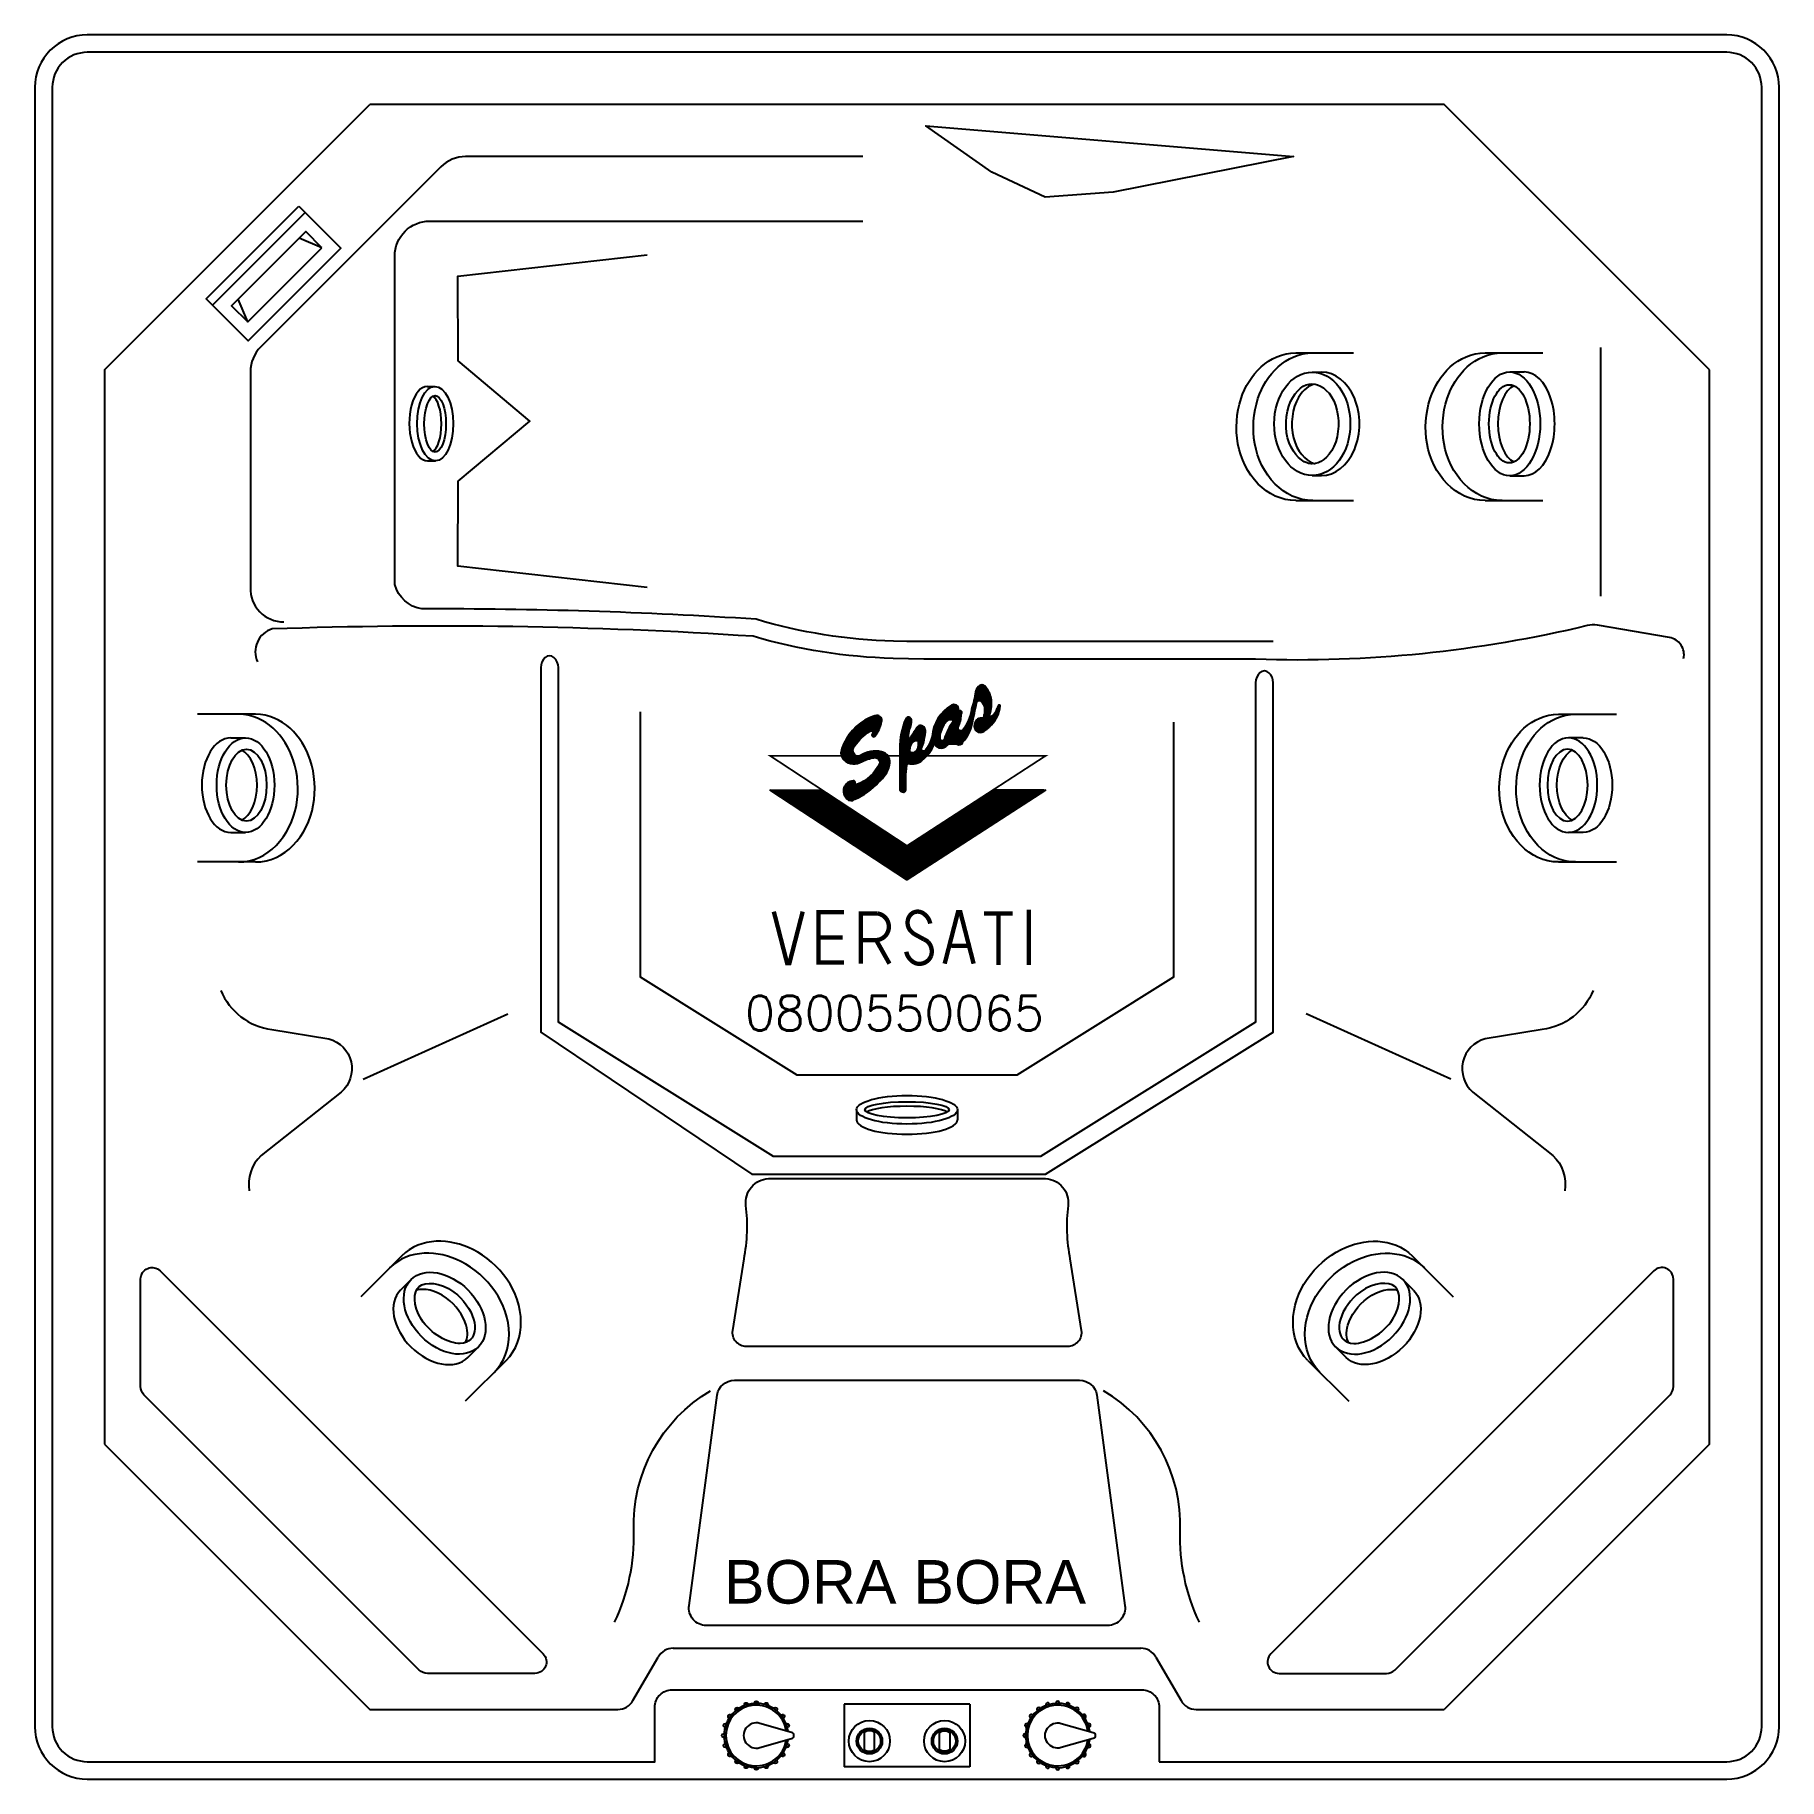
# Model space of a CAD drawing. Extents: x -1 to 1, y -1 to 1.
import ezdxf

# ---------------------------------------------------------------- set-up
doc = ezdxf.new("R2010")
doc.units = 0
doc.header["$MEASUREMENT"] = 0
doc.layers.add('LOGO', color=7, linetype='CONTINUOUS')
doc.layers.add('SPA-BORA-BORA', color=7, linetype='CONTINUOUS')
doc.styles.add('COTA', font='ROMANS.SHX', dxfattribs={"height": 0.08})

msp = doc.modelspace()

# ---------------------------------------------------------------- texts
at = {"layer": 'SPA-BORA-BORA', "attachment_point": 1, "style": 'COTA'}
for s, insert, char_height in [('0800550065', (-0.1858, -0.1017, 4.32), 0.04), ('\\fArial|b0|i0|c0|p34;BORA BORA', (-0.21, -0.7488, 5.4), 0.05)]:
    msp.add_mtext(s, dxfattribs=dict(at, insert=insert, char_height=char_height))

# ---------------------------------------------------------------- blocks, each defined once
blk = doc.blocks.new('LOGO-SPA')
at = {"layer": 'LOGO'}
for p, q in [((0.0815, 0.3407), (0.1004, 0.3407)), ((0.0817, 0.3417), (0.1001, 0.3417)), ((0.0818, 0.3427), (0.0998, 0.3427)), ((0.082, 0.3437), (0.0995, 0.3437)), ((0.0822, 0.3447), (0.0991, 0.3447)), ((0.0824, 0.3457), (0.0987, 0.3457)), ((0.0825, 0.3467), (0.0982, 0.3467)), ((0.0827, 0.3477), (0.0977, 0.3477)), ((0.0829, 0.3487), (0.0972, 0.3487)), ((0.0832, 0.3497), (0.0965, 0.3497)), ((0.0837, 0.3507), (0.0959, 0.3507)), ((0.0843, 0.3517), (0.0952, 0.3517)), ((0.0851, 0.3527), (0.0946, 0.3527)), ((0.0862, 0.3537), (0.0938, 0.3537)), ((0.0877, 0.3547), (0.0925, 0.3547)), ((0.0422, 0.3207), (0.0661, 0.3207)), ((0.0429, 0.3217), (0.0662, 0.3217)), ((0.0438, 0.3227), (0.0668, 0.3227)), ((0.0447, 0.3237), (0.0669, 0.3237)), ((0.0456, 0.3247), (0.0666, 0.3247)), ((0.0466, 0.3257), (0.0655, 0.3257)), ((0.0477, 0.3267), (0.0632, 0.3267)), ((0.0488, 0.3277), (0.0632, 0.3277)), ((0.05, 0.3287), (0.063, 0.3287)), ((0.0513, 0.3297), (0.0627, 0.3297)), ((0.0527, 0.3307), (0.0621, 0.3307)), ((0.0543, 0.3317), (0.0612, 0.3317)), ((0.0562, 0.3327), (0.0594, 0.3327)), ((0.0765, 0.3207), (0.0809, 0.3207)), ((0.0768, 0.3217), (0.0812, 0.3217)), ((0.0771, 0.3227), (0.0814, 0.3227)), ((0.0773, 0.3237), (0.0816, 0.3237)), ((0.0776, 0.3247), (0.0818, 0.3247)), ((0.0778, 0.3257), (0.082, 0.3257)), ((0.078, 0.3267), (0.0822, 0.3267)), ((0.0781, 0.3277), (0.0824, 0.3277)), ((0.0784, 0.3287), (0.0826, 0.3287)), ((0.0787, 0.3297), (0.0828, 0.3297)), ((0.079, 0.3307), (0.083, 0.3307)), ((0.0793, 0.3317), (0.0832, 0.3317)), ((0.0796, 0.3327), (0.0834, 0.3327)), ((0.0799, 0.3337), (0.0837, 0.3337)), ((0.0801, 0.3347), (0.0838, 0.3347)), ((0.0804, 0.3357), (0.0841, 0.3357)), ((0.0806, 0.3367), (0.0847, 0.3367)), ((0.0808, 0.3377), (0.1009, 0.3377)), ((0.081, 0.3387), (0.1008, 0.3387)), ((0.0813, 0.3397), (0.1006, 0.3397)), ((0.0893, 0.3367), (0.101, 0.3367)), ((0.09, 0.3357), (0.101, 0.3357)), ((0.0907, 0.3347), (0.101, 0.3347)), ((0.0912, 0.3337), (0.101, 0.3337)), ((0.0917, 0.3327), (0.1009, 0.3327)), ((0.092, 0.3317), (0.1008, 0.3317)), ((0.0923, 0.3207), (0.0987, 0.3207)), ((0.0924, 0.3307), (0.1007, 0.3307)), ((0.0925, 0.3217), (0.099, 0.3217)), ((0.0926, 0.3297), (0.1006, 0.3297)), ((0.0928, 0.3287), (0.1005, 0.3287)), ((0.0928, 0.3227), (0.0993, 0.3227)), ((0.0929, 0.3277), (0.1004, 0.3277)), ((0.0929, 0.3237), (0.0995, 0.3237)), ((0.093, 0.3267), (0.1002, 0.3267)), ((0.093, 0.3257), (0.1, 0.3257)), ((0.093, 0.3247), (0.0998, 0.3247)), ((0.1025, 0.3207), (0.1084, 0.3207)), ((0.1036, 0.3217), (0.1088, 0.3217)), ((0.1045, 0.3227), (0.1091, 0.3227)), ((0.1052, 0.3237), (0.1094, 0.3237)), ((0.1057, 0.3247), (0.1097, 0.3247)), ((0.1061, 0.3257), (0.11, 0.3257)), ((0.1065, 0.3267), (0.1102, 0.3267)), ((0.1069, 0.3277), (0.1104, 0.3277)), ((0.1074, 0.3287), (0.1106, 0.3287)), ((0.1079, 0.3297), (0.1107, 0.3297)), ((0.1084, 0.3307), (0.1108, 0.3307)), ((0.1085, 0.3317), (0.1107, 0.3317)), ((-0.0528, 0.3002), (-0.0508, 0.2996)), ((-0.052, 0.301), (-0.05, 0.3004)), ((-0.0513, 0.3017), (-0.0491, 0.3011)), ((-0.0505, 0.3025), (-0.0482, 0.3018)), ((-0.0496, 0.3033), (-0.0473, 0.3026)), ((-0.0488, 0.304), (-0.0463, 0.3033)), ((-0.0479, 0.3047), (-0.0453, 0.304)), ((-0.047, 0.3055), (-0.0443, 0.3047)), ((-0.046, 0.3062), (-0.0432, 0.3054)), ((-0.045, 0.3069), (-0.0421, 0.3061)), ((-0.044, 0.3076), (-0.041, 0.3067)), ((-0.043, 0.3083), (-0.0397, 0.3074)), ((-0.0419, 0.309), (-0.0376, 0.3078)), ((-0.0408, 0.3097), (-0.0327, 0.3073)), ((-0.0396, 0.3103), (-0.0323, 0.3082)), ((-0.0384, 0.311), (-0.032, 0.3091)), ((-0.0372, 0.3116), (-0.0317, 0.31)), ((-0.0358, 0.3122), (-0.0314, 0.3109)), ((-0.0344, 0.3128), (-0.0311, 0.3119)), ((-0.0327, 0.3133), (-0.0309, 0.3128)), ((-0.0024, 0.3007), (0.0061, 0.3007)), ((-0.0022, 0.3017), (0.0063, 0.3017)), ((-0.002, 0.3027), (0.0065, 0.3027)), ((-0.0017, 0.3037), (0.0068, 0.3037)), ((-0.0015, 0.3047), (0.0072, 0.3047)), ((-0.0012, 0.3057), (0.0076, 0.3057)), ((-0.001, 0.3067), (0.0079, 0.3067)), ((-0.0007, 0.3077), (0.0082, 0.3077)), ((-0.0004, 0.3087), (0.0085, 0.3087)), ((-0.0001, 0.3097), (0.0087, 0.3097)), ((0.0003, 0.3107), (0.0088, 0.3107)), ((0.0006, 0.3117), (0.009, 0.3117)), ((0.001, 0.3127), (0.009, 0.3127)), ((0.0013, 0.3137), (0.0091, 0.3137)), ((0.0017, 0.3147), (0.0091, 0.3147)), ((0.0021, 0.3157), (0.009, 0.3157)), ((0.0026, 0.3167), (0.0086, 0.3167)), ((0.0035, 0.3177), (0.0076, 0.3177)), ((0.0117, 0.3007), (0.0253, 0.3007)), ((0.0123, 0.3017), (0.0253, 0.3017)), ((0.0129, 0.3027), (0.0253, 0.3027)), ((0.0135, 0.3037), (0.0251, 0.3037)), ((0.014, 0.3047), (0.0248, 0.3047)), ((0.0146, 0.3057), (0.0243, 0.3057)), ((0.0152, 0.3067), (0.0236, 0.3067)), ((0.0161, 0.3077), (0.0227, 0.3077)), ((0.0181, 0.3087), (0.0207, 0.3087)), ((0.0333, 0.3007), (0.0425, 0.3007)), ((0.0335, 0.3017), (0.0427, 0.3017)), ((0.0337, 0.3027), (0.043, 0.3027)), ((0.034, 0.3037), (0.0434, 0.3037)), ((0.0342, 0.3047), (0.0438, 0.3047)), ((0.0345, 0.3057), (0.0442, 0.3057)), ((0.0348, 0.3067), (0.0447, 0.3067)), ((0.0352, 0.3077), (0.0453, 0.3077)), ((0.0355, 0.3087), (0.0459, 0.3087)), ((0.0359, 0.3097), (0.0465, 0.3097)), ((0.0363, 0.3107), (0.0472, 0.3107)), ((0.0367, 0.3117), (0.048, 0.3117)), ((0.0372, 0.3127), (0.0488, 0.3127)), ((0.0377, 0.3137), (0.0497, 0.3137)), ((0.0382, 0.3147), (0.0507, 0.3147)), ((0.0388, 0.3157), (0.0655, 0.3157)), ((0.0394, 0.3167), (0.0657, 0.3167)), ((0.04, 0.3177), (0.0658, 0.3177)), ((0.0407, 0.3187), (0.066, 0.3187)), ((0.0414, 0.3197), (0.066, 0.3197)), ((0.0499, 0.3007), (0.0753, 0.3007)), ((0.0503, 0.3017), (0.0757, 0.3017)), ((0.0508, 0.3027), (0.0762, 0.3027)), ((0.0513, 0.3037), (0.0633, 0.3037)), ((0.0517, 0.3047), (0.0627, 0.3047)), ((0.0522, 0.3057), (0.0626, 0.3057)), ((0.0527, 0.3067), (0.0627, 0.3067)), ((0.0533, 0.3077), (0.0631, 0.3077)), ((0.0538, 0.3087), (0.0635, 0.3087)), ((0.0543, 0.3097), (0.0639, 0.3097)), ((0.0549, 0.3107), (0.0643, 0.3107)), ((0.0555, 0.3117), (0.0646, 0.3117)), ((0.0561, 0.3127), (0.0649, 0.3127)), ((0.0567, 0.3137), (0.0651, 0.3137)), ((0.0569, 0.3147), (0.0653, 0.3147)), ((0.0681, 0.3037), (0.0766, 0.3037)), ((0.0689, 0.3047), (0.077, 0.3047)), ((0.0695, 0.3057), (0.0773, 0.3057)), ((0.0702, 0.3067), (0.0777, 0.3067)), ((0.0708, 0.3077), (0.078, 0.3077)), ((0.0714, 0.3087), (0.0782, 0.3087)), ((0.0719, 0.3097), (0.0785, 0.3097)), ((0.0725, 0.3107), (0.0788, 0.3107)), ((0.073, 0.3117), (0.079, 0.3117)), ((0.0735, 0.3127), (0.0792, 0.3127)), ((0.0739, 0.3137), (0.0794, 0.3137)), ((0.0744, 0.3147), (0.0796, 0.3147)), ((0.0748, 0.3157), (0.0799, 0.3157)), ((0.0752, 0.3167), (0.0801, 0.3167)), ((0.0756, 0.3177), (0.0803, 0.3177)), ((0.0759, 0.3187), (0.0805, 0.3187)), ((0.0762, 0.3197), (0.0807, 0.3197)), ((0.0811, 0.3087), (0.1001, 0.3087)), ((0.0811, 0.3077), (0.0992, 0.3077)), ((0.0812, 0.3097), (0.1009, 0.3097)), ((0.0813, 0.3107), (0.1018, 0.3107)), ((0.0813, 0.3067), (0.0982, 0.3067)), ((0.0816, 0.3117), (0.1028, 0.3117)), ((0.0816, 0.3057), (0.0971, 0.3057)), ((0.082, 0.3127), (0.1036, 0.3127)), ((0.082, 0.3047), (0.0959, 0.3047)), ((0.0826, 0.3137), (0.1044, 0.3137)), ((0.0826, 0.3037), (0.0945, 0.3037)), ((0.0834, 0.3147), (0.1051, 0.3147)), ((0.0835, 0.3027), (0.0929, 0.3027)), ((0.0845, 0.3157), (0.1057, 0.3157)), ((0.085, 0.3017), (0.0911, 0.3017)), ((0.0862, 0.3167), (0.1064, 0.3167)), ((0.0912, 0.3177), (0.1069, 0.3177)), ((0.092, 0.3187), (0.1074, 0.3187)), ((0.0923, 0.3197), (0.0984, 0.3197)), ((0.1011, 0.3197), (0.1079, 0.3197)), ((-0.0649, 0.2807), (-0.0637, 0.2804)), ((-0.0645, 0.2816), (-0.0636, 0.2814)), ((-0.0642, 0.2825), (-0.0635, 0.2823)), ((-0.0638, 0.2834), (-0.0633, 0.2832)), ((-0.0634, 0.2843), (-0.063, 0.2842)), ((-0.063, 0.2852), (-0.0626, 0.2851)), ((-0.0626, 0.2861), (-0.0622, 0.2859)), ((-0.0622, 0.2869), (-0.0617, 0.2868)), ((-0.0617, 0.2878), (-0.0611, 0.2876)), ((-0.0613, 0.2887), (-0.0605, 0.2884)), ((-0.0608, 0.2895), (-0.0599, 0.2893)), ((-0.0603, 0.2904), (-0.0593, 0.2901)), ((-0.0598, 0.2912), (-0.0587, 0.2909)), ((-0.0592, 0.2921), (-0.0581, 0.2917)), ((-0.0587, 0.2929), (-0.0574, 0.2925)), ((-0.0581, 0.2937), (-0.0568, 0.2934)), ((-0.0575, 0.2946), (-0.0561, 0.2942)), ((-0.0569, 0.2954), (-0.0554, 0.295)), ((-0.0563, 0.2962), (-0.0547, 0.2958)), ((-0.0556, 0.297), (-0.054, 0.2965)), ((-0.0549, 0.2978), (-0.0532, 0.2973)), ((-0.0543, 0.2986), (-0.0525, 0.2981)), ((-0.0535, 0.2994), (-0.0517, 0.2989)), ((-0.0041, 0.2867), (0.0083, 0.2867)), ((-0.0041, 0.2857), (0.0078, 0.2857)), ((-0.0041, 0.2847), (0.0075, 0.2847)), ((-0.0041, 0.2837), (0.0073, 0.2837)), ((-0.0041, 0.2827), (0.0071, 0.2827)), ((-0.0041, 0.2817), (0.0068, 0.2817)), ((-0.0041, 0.2807), (0.0067, 0.2807)), ((-0.004, 0.2887), (0.0096, 0.2887)), ((-0.004, 0.2877), (0.0088, 0.2877)), ((-0.0039, 0.2897), (0.0104, 0.2897)), ((-0.0038, 0.2917), (0.0236, 0.2917)), ((-0.0038, 0.2907), (0.0116, 0.2907)), ((-0.0037, 0.2927), (0.0238, 0.2927)), ((-0.0035, 0.2937), (0.024, 0.2937)), ((-0.0034, 0.2947), (0.0058, 0.2947)), ((-0.0033, 0.2957), (0.0057, 0.2957)), ((-0.0031, 0.2967), (0.0057, 0.2967)), ((-0.003, 0.2977), (0.0057, 0.2977)), ((-0.0028, 0.2987), (0.0058, 0.2987)), ((-0.0026, 0.2997), (0.0059, 0.2997)), ((0.0075, 0.2947), (0.0242, 0.2947)), ((0.0081, 0.2957), (0.0243, 0.2957)), ((0.0089, 0.2967), (0.0245, 0.2967)), ((0.0096, 0.2977), (0.0246, 0.2977)), ((0.0104, 0.2987), (0.0247, 0.2987)), ((0.011, 0.2997), (0.0251, 0.2997)), ((0.0155, 0.2807), (0.0209, 0.2807)), ((0.0161, 0.2817), (0.0206, 0.2817)), ((0.0165, 0.2827), (0.0207, 0.2827)), ((0.0168, 0.2907), (0.0234, 0.2907)), ((0.0168, 0.2837), (0.0211, 0.2837)), ((0.017, 0.2847), (0.0215, 0.2847)), ((0.0171, 0.2897), (0.0231, 0.2897)), ((0.0171, 0.2857), (0.0218, 0.2857)), ((0.0172, 0.2887), (0.0228, 0.2887)), ((0.0172, 0.2877), (0.0225, 0.2877)), ((0.0172, 0.2867), (0.0222, 0.2867)), ((0.0252, 0.2807), (0.0318, 0.2807)), ((0.026, 0.2817), (0.0324, 0.2817)), ((0.0267, 0.2827), (0.0328, 0.2827)), ((0.0273, 0.2837), (0.0333, 0.2837)), ((0.0279, 0.2847), (0.0337, 0.2847)), ((0.0285, 0.2857), (0.0341, 0.2857)), ((0.0291, 0.2867), (0.0344, 0.2867)), ((0.0296, 0.2877), (0.0666, 0.2877)), ((0.0301, 0.2887), (0.0676, 0.2887)), ((0.0305, 0.2897), (0.0681, 0.2897)), ((0.0309, 0.2907), (0.0689, 0.2907)), ((0.0313, 0.2917), (0.0697, 0.2917)), ((0.0317, 0.2927), (0.0422, 0.2927)), ((0.032, 0.2937), (0.0417, 0.2937)), ((0.0323, 0.2947), (0.0416, 0.2947)), ((0.0326, 0.2957), (0.0416, 0.2957)), ((0.0328, 0.2967), (0.0417, 0.2967)), ((0.0329, 0.2977), (0.0418, 0.2977)), ((0.033, 0.2987), (0.042, 0.2987)), ((0.0332, 0.2997), (0.0422, 0.2997)), ((0.0364, 0.2867), (0.0509, 0.2867)), ((0.0372, 0.2857), (0.0498, 0.2857)), ((0.0383, 0.2847), (0.0485, 0.2847)), ((0.04, 0.2837), (0.0468, 0.2837)), ((0.0466, 0.2927), (0.0705, 0.2927)), ((0.0472, 0.2937), (0.0712, 0.2937)), ((0.0475, 0.2947), (0.0719, 0.2947)), ((0.0479, 0.2957), (0.0725, 0.2957)), ((0.0483, 0.2967), (0.0731, 0.2967)), ((0.0487, 0.2977), (0.0737, 0.2977)), ((0.0491, 0.2987), (0.0743, 0.2987)), ((0.0495, 0.2997), (0.0748, 0.2997)), ((-0.066, 0.2771), (-0.0632, 0.2762)), ((-0.066, 0.2761), (-0.0629, 0.2751)), ((-0.0659, 0.278), (-0.0635, 0.2773)), ((-0.0658, 0.275), (-0.0624, 0.274)), ((-0.0656, 0.2789), (-0.0636, 0.2784)), ((-0.0653, 0.2738), (-0.0617, 0.2728)), ((-0.0652, 0.2798), (-0.0637, 0.2794)), ((-0.0641, 0.2725), (-0.0608, 0.2715)), ((-0.061, 0.2706), (-0.0594, 0.2701)), ((-0.0269, 0.2746), (-0.0267, 0.2746)), ((-0.0256, 0.2736), (-0.0235, 0.2736)), ((-0.0247, 0.2726), (-0.0221, 0.2726)), ((-0.0245, 0.2606), (-0.0213, 0.2606)), ((-0.024, 0.2716), (-0.0212, 0.2716)), ((-0.024, 0.2616), (-0.021, 0.2616)), ((-0.0235, 0.2706), (-0.0206, 0.2706)), ((-0.0235, 0.2626), (-0.0206, 0.2626)), ((-0.0231, 0.2696), (-0.0201, 0.2696)), ((-0.023, 0.2636), (-0.0203, 0.2636)), ((-0.0228, 0.2686), (-0.0198, 0.2686)), ((-0.0226, 0.2676), (-0.0197, 0.2676)), ((-0.0226, 0.2646), (-0.0201, 0.2646)), ((-0.0225, 0.2666), (-0.0197, 0.2666)), ((-0.0225, 0.2656), (-0.0198, 0.2656)), ((-0.0041, 0.2797), (0.007, 0.2797)), ((-0.0041, 0.2787), (0.0075, 0.2787)), ((-0.0041, 0.2777), (0.0299, 0.2777)), ((-0.0041, 0.2767), (0.0292, 0.2767)), ((-0.0041, 0.2757), (0.0284, 0.2757)), ((-0.0041, 0.2747), (0.0275, 0.2747)), ((-0.0041, 0.2737), (0.0265, 0.2737)), ((-0.0041, 0.2727), (0.0255, 0.2727)), ((-0.0041, 0.2717), (0.0243, 0.2717)), ((-0.0041, 0.2707), (0.0232, 0.2707)), ((-0.0041, 0.2697), (0.0223, 0.2697)), ((-0.0041, 0.2687), (0.0212, 0.2687)), ((-0.0041, 0.2677), (0.0198, 0.2677)), ((-0.0041, 0.2667), (0.0181, 0.2667)), ((-0.0041, 0.2657), (0.0158, 0.2657)), ((-0.0041, 0.2647), (0.0044, 0.2647)), ((-0.0041, 0.2637), (0.0038, 0.2637)), ((-0.0041, 0.2627), (0.0036, 0.2627)), ((-0.0041, 0.2617), (0.0035, 0.2617)), ((-0.0041, 0.2607), (0.0034, 0.2607)), ((0.0133, 0.2787), (0.0306, 0.2787)), ((0.0146, 0.2797), (0.0312, 0.2797)), ((-0.0439, 0.2407), (-0.0378, 0.2407)), ((-0.0422, 0.2417), (-0.0367, 0.2417)), ((-0.0407, 0.2427), (-0.0356, 0.2427)), ((-0.0393, 0.2437), (-0.0346, 0.2437)), ((-0.038, 0.2447), (-0.0336, 0.2447)), ((-0.0368, 0.2457), (-0.0327, 0.2457)), ((-0.0356, 0.2467), (-0.0318, 0.2467)), ((-0.0346, 0.2477), (-0.0307, 0.2476)), ((-0.0335, 0.2487), (-0.0296, 0.2486)), ((-0.0325, 0.2497), (-0.0285, 0.2496)), ((-0.0316, 0.2506), (-0.0275, 0.2506)), ((-0.0307, 0.2516), (-0.0267, 0.2516)), ((-0.0299, 0.2526), (-0.0259, 0.2526)), ((-0.0291, 0.2536), (-0.0251, 0.2536)), ((-0.0284, 0.2546), (-0.0244, 0.2546)), ((-0.0276, 0.2556), (-0.0238, 0.2556)), ((-0.0269, 0.2566), (-0.0232, 0.2566)), ((-0.0263, 0.2576), (-0.0227, 0.2576)), ((-0.0257, 0.2586), (-0.0222, 0.2586)), ((-0.0251, 0.2596), (-0.0217, 0.2596)), ((-0.0044, 0.2407), (0.0026, 0.2407)), ((-0.0043, 0.2477), (0.0026, 0.2477)), ((-0.0043, 0.2467), (0.0026, 0.2467)), ((-0.0043, 0.2457), (0.0026, 0.2457)), ((-0.0043, 0.2447), (0.0026, 0.2447)), ((-0.0043, 0.2437), (0.0026, 0.2437)), ((-0.0043, 0.2427), (0.0026, 0.2427)), ((-0.0043, 0.2417), (0.0026, 0.2417)), ((-0.0042, 0.2567), (0.0031, 0.2567)), ((-0.0042, 0.2557), (0.003, 0.2557)), ((-0.0042, 0.2547), (0.0029, 0.2547)), ((-0.0042, 0.2537), (0.0029, 0.2537)), ((-0.0042, 0.2527), (0.0028, 0.2527)), ((-0.0042, 0.2517), (0.0027, 0.2517)), ((-0.0042, 0.2507), (0.0027, 0.2507)), ((-0.0042, 0.2497), (0.0027, 0.2497)), ((-0.0042, 0.2487), (0.0026, 0.2487)), ((-0.0041, 0.2597), (0.0033, 0.2597)), ((-0.0041, 0.2587), (0.0032, 0.2587)), ((-0.0041, 0.2577), (0.0031, 0.2577)), ((-0.0642, 0.2339), (-0.047, 0.2338)), ((-0.0642, 0.2329), (-0.0486, 0.2328)), ((-0.064, 0.2349), (-0.0455, 0.2348)), ((-0.064, 0.2319), (-0.0502, 0.2318)), ((-0.0638, 0.2359), (-0.044, 0.2357)), ((-0.0637, 0.2309), (-0.052, 0.2308)), ((-0.0634, 0.2369), (-0.0559, 0.2368)), ((-0.0632, 0.2299), (-0.0539, 0.2298)), ((-0.0627, 0.2379), (-0.0577, 0.2378)), ((-0.0625, 0.2289), (-0.056, 0.2288)), ((-0.0619, 0.2389), (-0.0586, 0.2389)), ((-0.0616, 0.2279), (-0.058, 0.2278)), ((-0.0605, 0.2399), (-0.0592, 0.2399)), ((-0.0523, 0.2368), (-0.0427, 0.2367)), ((-0.0498, 0.2378), (-0.0414, 0.2377)), ((-0.0476, 0.2388), (-0.0401, 0.2387)), ((-0.0456, 0.2398), (-0.0389, 0.2397)), ((-0.0044, 0.2397), (0.0026, 0.2397)), ((-0.0044, 0.2387), (0.0026, 0.2387)), ((-0.0044, 0.2377), (0.0027, 0.2377)), ((-0.0044, 0.2367), (0.0027, 0.2367)), ((-0.0044, 0.2357), (0.0027, 0.2357)), ((-0.004, 0.2347), (0.0027, 0.2347)), ((-0.0034, 0.2337), (0.0023, 0.2337)), ((-0.002, 0.2327), (0.0012, 0.2327))]:
    blk.add_line(p, q, dxfattribs=at)
for points in [[(0.0661, 0.3216, 0.727378), (0.0643, 0.3258, -0.469018), (0.0631, 0.327, 0.613485), (0.055, 0.3321, 0.243521), (0.0328, 0.2961, -0.104715), (0.0247, 0.2799, -0.779243), (0.0208, 0.2829, 0.081789), (0.0247, 0.2985, 0.303549), (0.0232, 0.3072, 0.515712), (0.0148, 0.306, -0.049577), (0.0076, 0.2949, -0.933155), (0.0058, 0.2949, -0.099103), (0.007, 0.3042, 0.118143), (0.0091, 0.3156, 0.672668), (0.0025, 0.3165, 0.103339), (-0.0041, 0.2823, -0.006334), (-0.0044, 0.2365, 0.425765), (-0.0002, 0.2323, 0.372026), (0.0028, 0.235, -0.040509), (0.0037, 0.2632, -0.56318), (0.0076, 0.265, 0.265367), (0.0235, 0.271, 0.177196), (0.0352, 0.2895, 0.569602), (0.049, 0.2851, 0.154183), (0.0577, 0.2974, 0.263932), (0.0604, 0.2881, 0.545347), (0.0682, 0.2899, 0.121867), (0.0787, 0.3106, 0.005542), (0.0838, 0.3346, -0.709718), (0.0895, 0.3364, -0.241829), (0.0922, 0.3205, -0.51419), (0.0895, 0.3172, 0.226472), (0.0835, 0.3148, 0.287367), (0.0817, 0.3052, 0.439155), (0.091, 0.3016, 0.113867), (0.1009, 0.3097, 0.183689), (0.1108, 0.331, 1.218479), (0.1084, 0.3307, 0.022724), (0.1063, 0.3262, -0.265537), (0.0979, 0.3184, 0.101888), (0.1009, 0.3379, 0.130246), (0.0949, 0.352, 0.445595), (0.0877, 0.3547, 0.241653), (0.0826, 0.3475, -0.04029), (0.0781, 0.3276, -0.119047), (0.0679, 0.3034, -0.825358), (0.0628, 0.307, 0.101586)], [(-0.0273, 0.2656, -0.199378), (-0.054, 0.241, -0.637752), (-0.0555, 0.2425, 0.5729), (-0.0578, 0.2453, 0.665509), (-0.0651, 0.2248, 0.39201), (-0.0558, 0.2242, 0.107078), (-0.0285, 0.244, 0.164526), (-0.0162, 0.2632, 0.451027), (-0.0252, 0.2788, 0.193714), (-0.0495, 0.2743, -0.323872), (-0.0558, 0.2752, -0.424325), (-0.0558, 0.2857, -0.120385), (-0.0381, 0.3024, -0.819668), (-0.0357, 0.2994, 1.059423), (-0.0327, 0.2967, 0.12098), (-0.0252, 0.3129, 0.569153), (-0.0309, 0.3201, 0.077005), (-0.039, 0.3177, 0.2031), (-0.0706, 0.2823, 0.32805), (-0.0684, 0.2694, 0.3621), (-0.0474, 0.2677, -0.063783), (-0.0339, 0.2719, -0.502068)], [(-0.0266, 0.2654, -0.19997), (-0.0537, 0.2403, -0.637752), (-0.0561, 0.2428, 0.581322), (-0.0577, 0.2446, 0.667721), (-0.0646, 0.2253, 0.397647), (-0.0561, 0.2248, 0.107586), (-0.029, 0.2445, 0.165177), (-0.0169, 0.2634, 0.451779), (-0.0253, 0.2781, 0.193938), (-0.0491, 0.2737, -0.325222), (-0.0563, 0.2747, -0.421224), (-0.0563, 0.2861, -0.120058), (-0.0384, 0.3031, -0.828301), (-0.0352, 0.299, 1.070379), (-0.0332, 0.2972, 0.121419), (-0.0259, 0.3131, 0.573428), (-0.0308, 0.3194, 0.077005), (-0.0387, 0.3171, 0.203321), (-0.0699, 0.282, 0.329382), (-0.0679, 0.2699, 0.363333), (-0.0478, 0.2684, -0.064097), (-0.034, 0.2726, -0.507708)], [(-0.0256, 0.2651, -0.200715), (-0.0534, 0.2394, -0.637752), (-0.0571, 0.2431, 0.623695), (-0.0576, 0.2436, 0.672264), (-0.0639, 0.226, 0.407488), (-0.0567, 0.2257, 0.108338), (-0.0297, 0.2453, 0.166126), (-0.0178, 0.2637, 0.452961), (-0.0255, 0.2771, 0.194238), (-0.0486, 0.2728, -0.326764), (-0.057, 0.274, -0.417602), (-0.0571, 0.2867, -0.119631), (-0.0389, 0.3039, -0.838367), (-0.0345, 0.2983, 1.120116), (-0.034, 0.2978, 0.12211), (-0.0268, 0.3134, 0.581449), (-0.0307, 0.3184, 0.077005), (-0.0383, 0.3162, 0.203646), (-0.069, 0.2816, 0.331487), (-0.0673, 0.2706, 0.365173), (-0.0483, 0.2692, -0.064534), (-0.0342, 0.2736, -0.514079)], [(-0.0327, 0.3009, 0.099813), (-0.0276, 0.3136, 0.590613), (-0.0305, 0.3177, 0.077005), (-0.0379, 0.3155, 0.203919), (-0.0683, 0.2813, 0.333394), (-0.0667, 0.2711, 0.366734), (-0.0487, 0.2699, -0.064877), (-0.0343, 0.2743, -0.518201), (-0.0249, 0.2649, -0.201247), (-0.0531, 0.2387, -0.582728), (-0.058, 0.2428, 0.656931), (-0.0633, 0.2266, 0.417615), (-0.0571, 0.2263, 0.108973), (-0.0302, 0.2458, 0.166911), (-0.0186, 0.2639, 0.454023), (-0.0257, 0.2763, 0.194468), (-0.0482, 0.2721, -0.327776), (-0.0575, 0.2734, -0.415192), (-0.0577, 0.2872, -0.119318), (-0.0393, 0.3046, -0.55581), (-0.0327, 0.3009, -0.55581)], [(-0.0325, 0.302, 0.092371), (-0.028, 0.3138, 0.597183), (-0.0305, 0.3173, 0.077005), (-0.0377, 0.3151, 0.20407), (-0.0679, 0.2811, 0.334509), (-0.0664, 0.2714, 0.367602), (-0.0489, 0.2702, -0.065058), (-0.0344, 0.2747, -0.520132), (-0.0245, 0.2648, -0.201512), (-0.053, 0.2383, -0.53867), (-0.0584, 0.2423, 0.637733), (-0.063, 0.2269, 0.424194), (-0.0573, 0.2267, 0.109326), (-0.0305, 0.2461, 0.16734), (-0.019, 0.264, 0.45464), (-0.0258, 0.276, 0.194588), (-0.048, 0.2718, -0.328255), (-0.0578, 0.2731, -0.414045), (-0.058, 0.2875, -0.11916), (-0.0395, 0.305, -0.482283)], [(-0.0324, 0.303, 0.085954), (-0.0284, 0.3139, 0.606908), (-0.0304, 0.3168, 0.077005), (-0.0376, 0.3147, 0.204244), (-0.0675, 0.281, 0.335863), (-0.0661, 0.2717, 0.368617), (-0.0491, 0.2706, -0.065262), (-0.0344, 0.2752, -0.522126), (-0.0241, 0.2646, -0.201796), (-0.0528, 0.2379, -0.498907), (-0.0589, 0.2418, 0.617317), (-0.0627, 0.2272, 0.432972), (-0.0576, 0.227, 0.109741), (-0.0308, 0.2464, 0.167834), (-0.0194, 0.2641, 0.455385), (-0.0258, 0.2755, 0.194721), (-0.0478, 0.2714, -0.328754), (-0.0581, 0.2728, -0.412849), (-0.0584, 0.2878, -0.118989), (-0.0397, 0.3054, -0.426685)], [(-0.0534, 0.2695, -0.155849), (-0.0587, 0.2721, -0.410608), (-0.0591, 0.2884, -0.118649), (-0.0401, 0.3062, -0.349626), (-0.0325, 0.3048, 0.075612), (-0.0293, 0.3142, 0.645853), (-0.0303, 0.3159, 0.077005), (-0.0372, 0.3139, 0.204631), (-0.0667, 0.2806, 0.339125), (-0.0655, 0.2724, 0.272603), (-0.0534, 0.2695)], [(-0.0558, 0.2696, -0.097762), (-0.0591, 0.2717, -0.409457), (-0.0595, 0.2887, -0.118465), (-0.0404, 0.3067, -0.317937), (-0.0326, 0.3057, 0.070925), (-0.0298, 0.3145, 0.710967), (-0.0302, 0.3154, 0.077005), (-0.0369, 0.3134, 0.204869), (-0.0662, 0.2804, 0.341329), (-0.0651, 0.2728, 0.221931)], [(-0.0576, 0.27, -0.053368), (-0.0594, 0.2714, -0.408534), (-0.0599, 0.289, -0.118311), (-0.0406, 0.3071, -0.295063), (-0.0328, 0.3065, 0.068174), (-0.0302, 0.3148, 1.428712), (-0.0302, 0.3149, 0.077005), (-0.0367, 0.313, 0.205084), (-0.0657, 0.2802, 0.343473), (-0.0648, 0.2731, 0.179866)], [(-0.0594, 0.2707, -0.011737), (-0.0598, 0.2711, -0.407665), (-0.0603, 0.2893, -0.118162), (-0.0408, 0.3075, -0.275154), (-0.033, 0.3072, 0.059736), (-0.0307, 0.3143, 0.069654), (-0.0365, 0.3125, 0.205311), (-0.0653, 0.28, 0.345903), (-0.0645, 0.2735, 0.13737)], [(-0.0594, 0.2701, -0.011737), (-0.0598, 0.2704, -0.407665), (-0.0603, 0.2886, -0.118162), (-0.0408, 0.3068, -0.275154), (-0.033, 0.3065, 0.059736), (-0.0307, 0.3137, 0.069654), (-0.0365, 0.3119, 0.205311), (-0.0653, 0.2794, 0.345903), (-0.0645, 0.2728, 0.13737)], [(0.0568, 0.3139, 0.731097), (0.0529, 0.3166, 0.222888), (0.0415, 0.2944, 0.85093), (0.0472, 0.2938, -0.057618)], [(0.0164, 0.2823, 0.126585), (0.017, 0.2899, 0.511781), (0.0135, 0.2918, 0.264487), (0.0071, 0.2825, 0.439654), (0.0091, 0.2775, 0.320479), (0.0164, 0.2823, 0.320479)], [(-0.0307, 0.2756, -0.40094), (-0.0236, 0.2645, -0.202114), (-0.0526, 0.2374, -0.460904), (-0.0593, 0.2411, 0.594202), (-0.0624, 0.2276, 0.445862), (-0.0579, 0.2275, 0.110255), (-0.0311, 0.2468, 0.168429), (-0.0199, 0.2643, 0.456338), (-0.0259, 0.275, 0.040844), (-0.0307, 0.2756, 0.040844)], [(-0.0273, 0.2746, -0.302137), (-0.023, 0.2643, -0.202442), (-0.0525, 0.2369, -0.426645), (-0.0597, 0.2404, 0.569412), (-0.0619, 0.228, 0.464748), (-0.0582, 0.228, 0.110857), (-0.0315, 0.2472, 0.169099), (-0.0204, 0.2644, 0.457488), (-0.0261, 0.2744, 0.010564)], [(-0.0269, 0.2746, -0.302137), (-0.0227, 0.2643, -0.202442), (-0.0521, 0.2369, -0.426645), (-0.0594, 0.2404, 0.569412), (-0.0616, 0.228, 0.464748), (-0.0579, 0.228, 0.110857), (-0.0312, 0.2472, 0.169099), (-0.0201, 0.2644, 0.457488), (-0.0257, 0.2744, 0.010564)]]:
    blk.add_lwpolyline(points, format="xyb", close=True, dxfattribs=at)
blk.add_lwpolyline([(-0.0475, 0.2709, -0.329293), (-0.0585, 0.2724, -0.411556), (-0.0588, 0.2881, -0.118796), (-0.0399, 0.3058, -0.379161), (-0.0324, 0.3041, 0.079789), (-0.0289, 0.3141, 0.623846), (-0.0304, 0.3163, 0.077005), (-0.0373, 0.3142, 0.204457), (-0.067, 0.2808, 0.337608), (-0.0658, 0.2721, 0.369863), (-0.0494, 0.2711, -0.065501), (-0.0345, 0.2757)], format="xyb", dxfattribs=at)
at = {"layer": 'LOGO', "const_width": 0.002}
blk.add_lwpolyline([(0.1629, 0.274), (0.004, 0.1709), (-0.1529, 0.274)], close=True, dxfattribs=at)
at = {"layer": 'LOGO', "color": 160}
for points in [[(-0.1135, 0.2089), (-0.1529, 0.2348), (-0.0965, 0.2348)], [(-0.0965, 0.2348), (0.004, 0.1688), (0.1057, 0.2348), (0.1629, 0.2348), (0.004, 0.1317), (-0.1529, 0.2348)], [(-0.1136, 0.2095), (-0.1514, 0.2344), (-0.0973, 0.2344)], [(-0.1138, 0.2103), (-0.1496, 0.2338), (-0.0983, 0.2338)], [(-0.1139, 0.2109), (-0.148, 0.2334), (-0.0992, 0.2334)], [(-0.1141, 0.2118), (-0.146, 0.2327), (-0.1003, 0.2327)], [(-0.1142, 0.2125), (-0.1444, 0.2323), (-0.1012, 0.2323)], [(-0.1144, 0.2131), (-0.1427, 0.2318), (-0.1021, 0.2318)], [(-0.1145, 0.2135), (-0.1417, 0.2315), (-0.1027, 0.2315)], [(-0.1146, 0.2144), (-0.1397, 0.2309), (-0.1038, 0.2309)], [(-0.1147, 0.2146), (-0.1391, 0.2307), (-0.1041, 0.2307)], [(-0.1147, 0.2149), (-0.1384, 0.2305), (-0.1045, 0.2305)], [(-0.1149, 0.2156), (-0.1368, 0.23), (-0.1054, 0.23)], [(-0.1151, 0.2165), (-0.1346, 0.2293), (-0.1066, 0.2293)], [(-0.1152, 0.2173), (-0.1326, 0.2288), (-0.1077, 0.2288)], [(-0.1154, 0.2182), (-0.1304, 0.2281), (-0.1089, 0.2281)], [(-0.1156, 0.219), (-0.1285, 0.2275), (-0.11, 0.2275)], [(-0.1157, 0.2198), (-0.1266, 0.227), (-0.1111, 0.227)], [(-0.1159, 0.2207), (-0.1244, 0.2263), (-0.1123, 0.2263)], [(-0.1161, 0.2215), (-0.1225, 0.2257), (-0.1134, 0.2257)], [(-0.1163, 0.2223), (-0.1205, 0.2251), (-0.1144, 0.2251)], [(-0.1164, 0.2231), (-0.1186, 0.2246), (-0.1155, 0.2246)], [(-0.1165, 0.2236), (-0.1175, 0.2242), (-0.1161, 0.2242)], [(0.1214, 0.2089), (0.1609, 0.2348), (0.1044, 0.2348)], [(0.1216, 0.2095), (0.1593, 0.2344), (0.1052, 0.2344)], [(0.1217, 0.2103), (0.1576, 0.2338), (0.1062, 0.2338)], [(0.1219, 0.2109), (0.156, 0.2334), (0.1071, 0.2334)], [(0.122, 0.2118), (0.1539, 0.2327), (0.1083, 0.2327)], [(0.1222, 0.2125), (0.1523, 0.2323), (0.1091, 0.2323)], [(0.1223, 0.2131), (0.1507, 0.2318), (0.11, 0.2318)], [(0.1224, 0.2135), (0.1497, 0.2315), (0.1106, 0.2315)], [(0.1226, 0.2144), (0.1476, 0.2309), (0.1117, 0.2309)], [(0.1226, 0.2146), (0.147, 0.2307), (0.1121, 0.2307)], [(0.1227, 0.2149), (0.1463, 0.2305), (0.1125, 0.2305)], [(0.1228, 0.2156), (0.1448, 0.23), (0.1133, 0.23)], [(0.123, 0.2165), (0.1425, 0.2293), (0.1146, 0.2293)], [(0.1232, 0.2173), (0.1406, 0.2288), (0.1156, 0.2288)], [(0.1234, 0.2182), (0.1384, 0.2281), (0.1169, 0.2281)], [(0.1235, 0.219), (0.1365, 0.2275), (0.1179, 0.2275)], [(0.1237, 0.2198), (0.1345, 0.227), (0.119, 0.227)], [(0.1239, 0.2207), (0.1323, 0.2263), (0.1202, 0.2263)], [(0.124, 0.2215), (0.1304, 0.2257), (0.1213, 0.2257)], [(0.1242, 0.2223), (0.1285, 0.2251), (0.1224, 0.2251)], [(0.1244, 0.2231), (0.1266, 0.2246), (0.1234, 0.2246)], [(0.1245, 0.2236), (0.1254, 0.2242), (0.1241, 0.2242)]]:
    blk.add_lwpolyline(points, close=True, dxfattribs=at)
at = {"layer": 'LOGO', "color": 160, "const_width": 0.03}
blk.add_lwpolyline([(-0.1049, 0.2218), (0.004, 0.1503), (0.1133, 0.2212)], dxfattribs=at)
at = {"layer": 'LOGO', "const_width": 0.005}
for points in [[(0.1437, 0.0975), (0.1437, 0.0343)], [(-0.1156, 0.0954), (-0.1308, 0.0364), (-0.1335, 0.0364), (-0.1487, 0.0954)], [(-0.0682, 0.0947), (-0.0974, 0.0947), (-0.0974, 0.0371), (-0.0682, 0.0371)], [(0.0804, 0.0357), (0.0652, 0.0947), (0.0624, 0.0947), (0.0472, 0.0357)], [(0.0923, 0.0933), (0.125, 0.0933)], [(0.109, 0.0343), (0.109, 0.0933)], [(-0.0696, 0.0656), (-0.0974, 0.0656)], [(-0.0314, 0.0628), (-0.0161, 0.0357)], [(0.0547, 0.0561), (0.0773, 0.0561)]]:
    blk.add_lwpolyline(points, dxfattribs=at)
for points in [[(-0.0488, 0.0628), (-0.0304, 0.0628, 0.383924), (-0.0168, 0.0781, 0.374446), (-0.0299, 0.0933), (-0.0488, 0.0933), (-0.0488, 0.0357)], [(0.0032, 0.0494, 0.220736), (0.0122, 0.037, 0.081564), (0.0156, 0.0358, 0.358697), (0.0315, 0.0444, 0.276942), (0.0282, 0.0606, 0.083375), (0.0232, 0.0637), (0.0127, 0.0695, -0.093666), (0.0075, 0.0742, -0.310538), (0.0068, 0.0902, -0.398821), (0.0217, 0.094, -0.220736), (0.0306, 0.0817)]]:
    blk.add_lwpolyline(points, format="xyb", dxfattribs=at)

# ---------------------------------------------------------------- linework, layer by layer
at = {"layer": 'SPA-BORA-BORA'}
for p, q in [((0.6159, 0.92), (-0.6159, 0.92)), ((-0.92, 0.6159), (-0.6159, 0.92)), ((0.92, 0.6159), (0.6159, 0.92)), ((-0.6899, 0.7962), (-0.7962, 0.6899)), ((-0.6708, 0.7558), (-0.6968, 0.767)), ((-0.7558, 0.6708), (-0.767, 0.6968)), ((0.7957, 0.3563), (0.7957, 0.6415)), ((0.4459, 0.6354), (0.5121, 0.6354)), ((0.6629, 0.6354), (0.7291, 0.6354)), ((-0.92, 0.6159), (-0.92, -0.6159)), ((0.4647, 0.6133), (0.4752, 0.6133)), ((0.6911, 0.6136), (0.7078, 0.6136)), ((0.92, -0.6159), (0.92, 0.6159)), ((-0.5503, 0.597), (-0.5413, 0.597)), ((-0.5497, 0.5115), (-0.5407, 0.5115)), ((0.4647, 0.4947), (0.4752, 0.4947)), ((0.6911, 0.4945), (0.7078, 0.4945)), ((0.4459, 0.466), (0.5121, 0.466)), ((0.6629, 0.466), (0.7291, 0.466)), ((-0.7472, 0.221), (-0.8135, 0.221)), ((0.7472, 0.221), (0.8135, 0.221)), ((-0.7755, 0.1939), (-0.7584, 0.1939)), ((0.7755, 0.1939), (0.7584, 0.1939)), ((-0.7755, 0.0854), (-0.7584, 0.0854)), ((0.7755, 0.0854), (0.7584, 0.0854)), ((-0.7472, 0.0516), (-0.8135, 0.0516)), ((0.7472, 0.0516), (0.8135, 0.0516)), ((-0.6235, -0.1976), (-0.4578, -0.1224)), ((0.6235, -0.1976), (0.4578, -0.1224)), ((-0.0578, -0.2325), (-0.0578, -0.2442)), ((0.0578, -0.2325), (0.0578, -0.2442)), ((-0.5795, -0.4002), (-0.6263, -0.447)), ((0.5795, -0.4002), (0.6263, -0.447)), ((-0.5808, -0.4392), (-0.5687, -0.4272)), ((0.5808, -0.4392), (0.5687, -0.4272)), ((-0.4597, -0.5199), (-0.5066, -0.5667)), ((-0.5035, -0.5164), (-0.4915, -0.5044)), ((0.4597, -0.5199), (0.5066, -0.5667)), ((0.5035, -0.5164), (0.4915, -0.5044)), ((-0.92, -0.6159), (-0.6159, -0.92)), ((0.92, -0.6159), (0.6159, -0.92)), ((-0.3142, -0.91), (-0.2854, -0.86)), ((-0.268, -0.85), (0.268, -0.85)), ((0.2854, -0.86), (0.3142, -0.91)), ((-0.6159, -0.92), (-0.3315, -0.92)), ((-0.072, -0.914), (-0.072, -0.986)), ((0.072, -0.914), (-0.072, -0.914)), ((0.072, -0.914), (0.072, -0.986)), ((0.3315, -0.92), (0.6159, -0.92)), ((0.072, -0.986), (-0.072, -0.986))]:
    msp.add_line(p, q, dxfattribs=at)
for points in [[(-1, 0.94), (-1, -0.94, 0.414214), (-0.94, -1), (0.94, -1, 0.414214), (1, -0.94), (1, 0.94, 0.414214), (0.94, 1), (-0.94, 1, 0.414214)], [(0.2893, -0.98), (0.94, -0.98, 0.414214), (0.98, -0.94), (0.98, 0.94, 0.414214), (0.94, 0.98), (-0.94, 0.98, 0.414214), (-0.98, 0.94), (-0.98, -0.94, 0.414214), (-0.94, -0.98), (-0.2893, -0.98), (-0.2893, -0.9177, -0.414214), (-0.2693, -0.8977), (0.2693, -0.8977, -0.414214), (0.2893, -0.9177)], [(0.1587, -0.3063), (0.42, -0.1437), (0.42, 0.2572, 0.201493), (0.4149, 0.2686, 0.394291), (0.4047, 0.2686, 0.200444), (0.3997, 0.2571), (0.3997, -0.132), (0.1532, -0.286), (-0.1532, -0.286), (-0.3997, -0.132), (-0.3997, 0.2747, 0.201493), (-0.4048, 0.286, 0.394291), (-0.415, 0.286, 0.200444), (-0.42, 0.2746), (-0.42, -0.1437), (-0.1781, -0.3063)], [(0, -0.3114), (0.1589, -0.3114, -0.434244), (0.1847, -0.3422, 0.07812), (0.1869, -0.4036), (0.1998, -0.4856, -0.460768), (0.1842, -0.5039), (0, -0.5039), (-0.1842, -0.5039, -0.460768), (-0.1998, -0.4856), (-0.1869, -0.4036, 0.07812), (-0.1847, -0.3422, -0.434244), (-0.1589, -0.3114)], [(-0.4266, -0.8788), (-0.5499, -0.8788, -0.198912), (-0.5592, -0.8749), (-0.8749, -0.5592, -0.198912), (-0.8788, -0.5499), (-0.8788, -0.4266, -0.668179), (-0.8563, -0.4173), (-0.4173, -0.8563, -0.668179)], [(0.4266, -0.8788), (0.5499, -0.8788, 0.198912), (0.5592, -0.8749), (0.8749, -0.5592, 0.198912), (0.8788, -0.5499), (0.8788, -0.4266, 0.668179), (0.8563, -0.4173), (0.4173, -0.8563, 0.668179)], [(0, -0.5427), (0.1979, -0.5427, -0.369143), (0.2176, -0.5596), (0.2498, -0.8008, -0.460768), (0.23, -0.8239), (0, -0.8239), (-0.23, -0.8239, -0.460768), (-0.2498, -0.8008), (-0.2176, -0.5596, -0.369143), (-0.1979, -0.5427)], [(-0.1689, -0.9639), (-0.1324, -0.9535, 0.755082), (-0.1324, -0.9465), (-0.1689, -0.9361, 1.324359)], [(0.1768, -0.9361), (0.2133, -0.9465, -0.755082), (0.2133, -0.9535), (0.1768, -0.9639, -1.324359)], [(-0.0491, -0.9464), (-0.0491, -0.9664, 0.277117), (-0.0371, -0.9664), (-0.0371, -0.9464, 0.277117)], [(0.0491, -0.9464), (0.0491, -0.9664, -0.277117), (0.0371, -0.9664), (0.0371, -0.9464, -0.277117)]]:
    msp.add_lwpolyline(points, format="xyb", close=True, dxfattribs=at)
for points in [[(0.2365, 0.8195), (0.1584, 0.814), (0.0974, 0.8424), (0.0216, 0.8959), (0.4432, 0.8604)], [(-0.6973, 0.8035), (-0.6491, 0.7554), (-0.7554, 0.6491), (-0.8035, 0.6973)], [(-0.6708, 0.7558), (-0.6894, 0.7744), (-0.7744, 0.6894), (-0.7558, 0.6708)]]:
    msp.add_lwpolyline(points, close=True, dxfattribs=at)
for points in [[(-0.0506, 0.8604), (-0.5062, 0.8604, 0.198912), (-0.5345, 0.8486), (-0.7412, 0.642, 0.198912), (-0.7529, 0.6137), (-0.7529, 0.3666, 0.4289), (-0.7145, 0.327)], [(0.42, 0.3044), (0, 0.3044), (-0.0155, 0.3048, -0.066122), (-0.1729, 0.3299, 0.017252), (-0.5563, 0.3418, -0.297598), (-0.5873, 0.3699), (-0.5873, 0.7465, -0.414214), (-0.5473, 0.7865), (-0.0506, 0.7865)], [(0.8905, 0.285, 0.426786), (0.8744, 0.3089), (0.7918, 0.323, 0.101663), (0.7798, 0.3226, -0.067545), (0.3997, 0.284), (0.0193, 0.284), (-0.016, 0.2851, -0.065202), (-0.1764, 0.3104, 0.024901), (-0.7279, 0.3188, 0.454683), (-0.7448, 0.2812)], [(-0.7869, -0.0956, 0.269302), (-0.7284, -0.1405), (-0.6629, -0.1512, -0.598986), (-0.6488, -0.2124), (-0.7406, -0.2848, 0.247278), (-0.7542, -0.3256, 0.247278)], [(0.7869, -0.0956, -0.269302), (0.7284, -0.1405), (0.6629, -0.1512, 0.598986), (0.6488, -0.2124), (0.7406, -0.2848, -0.247278), (0.7542, -0.3256, -0.247278)], [(-0.3353, -0.82, 0.120515), (-0.3134, -0.7153, -0.274336), (-0.2255, -0.5548)], [(0.3353, -0.82, -0.120515), (0.3134, -0.7153, 0.274336), (0.2255, -0.5548)], [(-0.1962, -0.9215), (-0.1966, -0.9208, -0.894905), (-0.1933, -0.9184), (-0.1928, -0.9189)], [(-0.1863, -0.9156), (-0.1864, -0.9149, -0.894905), (-0.1825, -0.9136), (-0.1822, -0.9143)], [(-0.175, -0.9132), (-0.1749, -0.9124, -0.894905), (-0.1708, -0.9124), (-0.1707, -0.9132)], [(-0.1635, -0.9143), (-0.1632, -0.9136, -0.894905), (-0.1593, -0.9149), (-0.1594, -0.9156)], [(-0.1529, -0.9189), (-0.1524, -0.9184, -0.894905), (-0.1491, -0.9208), (-0.1495, -0.9215)], [(0.1529, -0.9189), (0.1524, -0.9184, 0.894905), (0.1491, -0.9208), (0.1495, -0.9215)], [(0.1635, -0.9143), (0.1632, -0.9136, 0.894905), (0.1593, -0.9149), (0.1594, -0.9156)], [(0.175, -0.9132), (0.1749, -0.9124, 0.894905), (0.1708, -0.9124), (0.1707, -0.9132)], [(0.1863, -0.9156), (0.1864, -0.9149, 0.894905), (0.1825, -0.9136), (0.1822, -0.9143)], [(0.1962, -0.9215), (0.1966, -0.9208, 0.894905), (0.1933, -0.9184), (0.1928, -0.9189)], [(-0.2086, -0.9407), (-0.2093, -0.9403, -0.894905), (-0.208, -0.9364), (-0.2072, -0.9366)], [(-0.2039, -0.9301), (-0.2045, -0.9296, -0.894905), (-0.2021, -0.9262), (-0.2014, -0.9266)], [(-0.1443, -0.9266), (-0.1436, -0.9262, -0.894905), (-0.1412, -0.9296), (-0.1418, -0.9301)], [(-0.1385, -0.9366), (-0.1377, -0.9364, -0.894905), (-0.1364, -0.9403), (-0.1372, -0.9407)], [(0.1385, -0.9366), (0.1377, -0.9364, 0.894905), (0.1364, -0.9403), (0.1372, -0.9407)], [(0.1443, -0.9266), (0.1436, -0.9262, 0.894905), (0.1412, -0.9296), (0.1418, -0.9301)], [(0.2039, -0.9301), (0.2045, -0.9296, 0.894905), (0.2021, -0.9262), (0.2014, -0.9266)], [(0.2086, -0.9407), (0.2093, -0.9403, 0.894905), (0.208, -0.9364), (0.2072, -0.9366)], [(-0.2097, -0.9521), (-0.2105, -0.9521, -0.894905), (-0.2105, -0.9479), (-0.2097, -0.9479)], [(-0.2072, -0.9634), (-0.208, -0.9636, -0.894905), (-0.2093, -0.9597), (-0.2086, -0.9593)], [(-0.1372, -0.9593), (-0.1364, -0.9597, -0.894905), (-0.1377, -0.9636), (-0.1385, -0.9634)], [(0.136, -0.9479), (0.1352, -0.9479, 0.894905), (0.1352, -0.9521), (0.136, -0.9521)], [(0.1372, -0.9593), (0.1364, -0.9597, 0.894905), (0.1377, -0.9636), (0.1385, -0.9634)], [(0.2072, -0.9634), (0.208, -0.9636, 0.894905), (0.2093, -0.9597), (0.2086, -0.9593)], [(-0.2014, -0.9734), (-0.2021, -0.9738, -0.894905), (-0.2045, -0.9704), (-0.2039, -0.9699)], [(-0.1928, -0.9811), (-0.1933, -0.9816, -0.894905), (-0.1966, -0.9792), (-0.1962, -0.9785)], [(-0.1495, -0.9785), (-0.1491, -0.9792, -0.894905), (-0.1524, -0.9816), (-0.1529, -0.9811)], [(-0.1418, -0.9699), (-0.1412, -0.9704, -0.894905), (-0.1436, -0.9738), (-0.1443, -0.9734)], [(0.1418, -0.9699), (0.1412, -0.9704, 0.894905), (0.1436, -0.9738), (0.1443, -0.9734)], [(0.1495, -0.9785), (0.1491, -0.9792, 0.894905), (0.1524, -0.9816), (0.1529, -0.9811)], [(0.1928, -0.9811), (0.1933, -0.9816, 0.894905), (0.1966, -0.9792), (0.1962, -0.9785)], [(0.2014, -0.9734), (0.2021, -0.9738, 0.894905), (0.2045, -0.9704), (0.2039, -0.9699)], [(-0.1822, -0.9857), (-0.1825, -0.9864, -0.894905), (-0.1864, -0.9851), (-0.1863, -0.9844)], [(-0.1707, -0.9868), (-0.1708, -0.9876, -0.894905), (-0.1749, -0.9876), (-0.175, -0.9868)], [(-0.1594, -0.9844), (-0.1593, -0.9851, -0.894905), (-0.1632, -0.9864), (-0.1635, -0.9857)], [(0.1594, -0.9844), (0.1593, -0.9851, 0.894905), (0.1632, -0.9864), (0.1635, -0.9857)], [(0.1707, -0.9868), (0.1708, -0.9876, 0.894905), (0.1749, -0.9876), (0.175, -0.9868)], [(0.1822, -0.9857), (0.1825, -0.9864, 0.894905), (0.1864, -0.9851), (0.1863, -0.9844)]]:
    msp.add_lwpolyline(points, format="xyb", dxfattribs=at)
for points in [[(-0.2978, 0.3665), (-0.5151, 0.391), (-0.5147, 0.4882), (-0.4325, 0.5572), (-0.5147, 0.6262), (-0.5151, 0.7234), (-0.2978, 0.7478)], [(-0.3061, 0.2238), (-0.3061, -0.0801), (-0.1264, -0.1924), (0.1264, -0.1924), (0.3061, -0.0801), (0.3061, 0.212)]]:
    msp.add_lwpolyline(points, dxfattribs=at)
for centre, radius in [((-0.0431, -0.9564), 0.0236), ((0.0431, -0.9564), 0.0236), ((-0.0431, -0.9564), 0.0148), ((-0.0431, -0.9564), 0.0128), ((0.0431, -0.9564), 0.0148), ((0.0431, -0.9564), 0.0128)]:
    msp.add_circle(centre, radius, dxfattribs=at)
for centre, radius, start, end in [((-0.268, -0.87), 0.02, 90, 150), ((0.268, -0.87), 0.02, 30, 90), ((-0.3315, -0.9), 0.02, 270, 330), ((-0.1729, -0.95), 0.0369, 7.2219, 352.7781), ((-0.1729, -0.95), 0.0348, 8.6916, 351.3084), ((0.1729, -0.95), 0.0369, 7.2219, 352.7781), ((0.1729, -0.95), 0.0348, 8.6916, 351.3084), ((0.3315, -0.9), 0.02, 210, 270)]:
    msp.add_arc(centre, radius, start, end, dxfattribs=at)
for centre, major_axis, ratio in [((0.4647, 0.554), (0, -0.0593), 0.735849), ((0.6911, 0.554), (0, -0.0595), 0.586667), ((-0.541, 0.5542), (0.0003, -0.0427), 0.485507), ((-0.5411, 0.554), (0, -0.0325), 0.382631), ((0.6907, 0.554), (0, -0.0448), 0.522124), ((-0.7584, 0.1397), (0, -0.0542), 0.611111), ((-0.7574, 0.1397), (0, -0.0412), 0.560976), ((0, -0.2325), (0.0578, 0), 0.283784), ((0, -0.2325), (0.0482, 0), 0.191949), ((-0.5301, -0.4658), (0.0386, -0.0386), 0.690897)]:
    msp.add_ellipse(centre, major_axis=major_axis, ratio=ratio, dxfattribs=at)
for centre, major_axis, ratio, start_param, end_param in [((0.4752, 0.554), (0, -0.0593), 0.735849, 0, 3.141593), ((0.7078, 0.554), (0, -0.0595), 0.586667, 0, 3.141593), ((-0.55, 0.5542), (0.0003, -0.0427), 0.485507, 3.13414, 6.283185), ((-0.5463, 0.554), (0, -0.0325), 0.382631, 0.210338, 2.931254), ((0.701, 0.554), (0, -0.0448), 0.522124, 3.363755, 6.061023), ((-0.7755, 0.1397), (0, -0.0542), 0.611111, 3.141593, 6.283185), ((-0.7684, 0.1397), (0, -0.0412), 0.560976, 0.24147, 2.900122), ((0, -0.2377), (0.0482, 0), 0.191949, 0.281318, 2.860275), ((0, -0.2442), (0.0578, 0), 0.283784, 3.141593, 6.283185), ((-0.5421, -0.4778), (0.0386, -0.0386), 0.690897, 3.141593, 6.283185)]:
    msp.add_ellipse(centre, major_axis=major_axis, ratio=ratio, start_param=start_param, end_param=end_param, dxfattribs=at)
at = {"layer": 'SPA-BORA-BORA', "extrusion": (0, 0, -1)}
for centre, major_axis, ratio in [((0.7584, 0.1397), (0, -0.0542), 0.611111), ((0.7574, 0.1397), (0, -0.0412), 0.560976), ((0.5301, -0.4658), (-0.0386, -0.0386), 0.690897)]:
    msp.add_ellipse(centre, major_axis=major_axis, ratio=ratio, dxfattribs=at)
for centre, major_axis, ratio, start_param, end_param in [((0.7755, 0.1397), (0, -0.0542), 0.611111, 3.141593, 6.283185), ((0.7684, 0.1397), (0, -0.0412), 0.560976, 0.24147, 2.900122), ((0.5421, -0.4778), (-0.0386, -0.0386), 0.690897, 3.141593, 6.283185)]:
    msp.add_ellipse(centre, major_axis=major_axis, ratio=ratio, start_param=start_param, end_param=end_param, dxfattribs=at)
at = {"layer": 'SPA-BORA-BORA'}
for points, knots in [([(0.4459, 0.466), (0.429, 0.466), (0.4139, 0.4737), (0.3777, 0.5103), (0.3722, 0.5498), (0.3919, 0.6101), (0.4147, 0.6354), (0.4459, 0.6354)], [0, 0, 0, 0, 0.613659, 0.613659, 2.005707, 2.005707, 3.141593, 3.141593, 3.141593, 3.141593]), ([(0.4653, 0.466), (0.4485, 0.466), (0.4333, 0.4737), (0.3971, 0.5103), (0.3916, 0.5498), (0.4113, 0.6101), (0.4341, 0.6354), (0.4653, 0.6354)], [0, 0, 0, 0, 0.613659, 0.613659, 2.005707, 2.005707, 3.141593, 3.141593, 3.141593, 3.141593]), ([(0.6629, 0.466), (0.646, 0.466), (0.6309, 0.4737), (0.5946, 0.5103), (0.5891, 0.5498), (0.6088, 0.6101), (0.6316, 0.6354), (0.6629, 0.6354)], [0, 0, 0, 0, 0.613659, 0.613659, 2.005707, 2.005707, 3.141593, 3.141593, 3.141593, 3.141593]), ([(0.6823, 0.466), (0.6654, 0.466), (0.6503, 0.4737), (0.6141, 0.5103), (0.6086, 0.5498), (0.6282, 0.6101), (0.651, 0.6354), (0.6823, 0.6354)], [0, 0, 0, 0, 0.613659, 0.613659, 2.005707, 2.005707, 3.141593, 3.141593, 3.141593, 3.141593]), ([(0.4647, 0.5082), (0.4733, 0.5082), (0.4832, 0.5147), (0.4957, 0.5415), (0.4965, 0.5607), (0.4863, 0.5898), (0.4762, 0.5983), (0.459, 0.601), (0.4494, 0.5964), (0.4351, 0.5723), (0.4325, 0.5534), (0.4404, 0.5225), (0.4502, 0.5118), (0.4608, 0.5085), (0.4628, 0.5082), (0.4647, 0.5082)], [0, 0, 0, 0, 1.009033, 1.009033, 2.018066, 2.018066, 3.0271, 3.0271, 4.036133, 4.036133, 5.045166, 5.045166, 6.054199, 6.054199, 6.283185, 6.283185, 6.283185, 6.283185]), ([(0.4681, 0.5996), (0.4613, 0.5984), (0.4544, 0.5935), (0.4418, 0.5723), (0.4393, 0.5534), (0.4471, 0.5225), (0.4569, 0.5118), (0.4664, 0.5088), (0.4672, 0.5086), (0.468, 0.5085)], [3.26714, 3.26714, 3.26714, 3.26714, 4.036133, 4.036133, 5.045166, 5.045166, 6.054199, 6.054199, 6.148922, 6.148922, 6.148922, 6.148922]), ([(-0.7667, 0.0516), (-0.7498, 0.0516), (-0.7346, 0.0593), (-0.6984, 0.0959), (-0.6929, 0.1355), (-0.7126, 0.1957), (-0.7354, 0.221), (-0.7667, 0.221)], [0, 0, 0, 0, 0.613659, 0.613659, 2.005707, 2.005707, 3.141593, 3.141593, 3.141593, 3.141593]), ([(-0.7472, 0.0516), (-0.7304, 0.0516), (-0.7152, 0.0593), (-0.679, 0.0959), (-0.6735, 0.1355), (-0.6932, 0.1957), (-0.716, 0.221), (-0.7472, 0.221)], [0, 0, 0, 0, 0.613659, 0.613659, 2.005707, 2.005707, 3.141593, 3.141593, 3.141593, 3.141593]), ([(0.7472, 0.0516), (0.7304, 0.0516), (0.7152, 0.0593), (0.679, 0.0959), (0.6735, 0.1355), (0.6932, 0.1957), (0.716, 0.221), (0.7472, 0.221)], [0, 0, 0, 0, 0.613659, 0.613659, 2.005707, 2.005707, 3.141593, 3.141593, 3.141593, 3.141593]), ([(0.7667, 0.0516), (0.7498, 0.0516), (0.7346, 0.0593), (0.6984, 0.0959), (0.6929, 0.1355), (0.7126, 0.1957), (0.7354, 0.221), (0.7667, 0.221)], [0, 0, 0, 0, 0.613659, 0.613659, 2.005707, 2.005707, 3.141593, 3.141593, 3.141593, 3.141593]), ([(-0.4597, -0.5199), (-0.4478, -0.508), (-0.4426, -0.4918), (-0.4428, -0.4403), (-0.4669, -0.4085), (-0.5234, -0.3798), (-0.5574, -0.3781), (-0.5795, -0.4002)], [0, 0, 0, 0, 0.613659, 0.613659, 2.005707, 2.005707, 3.141593, 3.141593, 3.141593, 3.141593]), ([(0.4597, -0.5199), (0.4478, -0.508), (0.4426, -0.4918), (0.4428, -0.4403), (0.4669, -0.4085), (0.5234, -0.3798), (0.5574, -0.3781), (0.5795, -0.4002)], [0, 0, 0, 0, 0.613659, 0.613659, 2.005707, 2.005707, 3.141593, 3.141593, 3.141593, 3.141593]), ([(-0.4735, -0.5336), (-0.4615, -0.5217), (-0.4563, -0.5056), (-0.4565, -0.4541), (-0.4806, -0.4222), (-0.5371, -0.3935), (-0.5711, -0.3918), (-0.5932, -0.4139)], [0, 0, 0, 0, 0.613659, 0.613659, 2.005707, 2.005707, 3.141593, 3.141593, 3.141593, 3.141593]), ([(0.4735, -0.5336), (0.4615, -0.5217), (0.4563, -0.5056), (0.4565, -0.4541), (0.4806, -0.4222), (0.5371, -0.3935), (0.5711, -0.3918), (0.5932, -0.4139)], [0, 0, 0, 0, 0.613659, 0.613659, 2.005707, 2.005707, 3.141593, 3.141593, 3.141593, 3.141593]), ([(-0.5002, -0.4957), (-0.496, -0.4915), (-0.4939, -0.4835), (-0.5001, -0.4618), (-0.5087, -0.4495), (-0.5355, -0.4297), (-0.5528, -0.4295), (-0.5659, -0.441), (-0.5673, -0.4566), (-0.5464, -0.4892), (-0.5254, -0.5009), (-0.5068, -0.5002), (-0.5029, -0.4984), (-0.5002, -0.4957)], [0, 0, 0, 0, 0.892179, 0.892179, 1.784357, 1.784357, 3.094872, 3.094872, 4.405387, 4.405387, 5.715903, 5.715903, 6.283185, 6.283185, 6.283185, 6.283185]), ([(-0.5064, -0.4994), (-0.5039, -0.4948), (-0.5031, -0.4881), (-0.5086, -0.4687), (-0.5173, -0.4564), (-0.5406, -0.4391), (-0.5541, -0.437), (-0.5624, -0.4394)], [0.19214, 0.19214, 0.19214, 0.19214, 0.892179, 0.892179, 1.784357, 1.784357, 2.818477, 2.818477, 2.818477, 2.818477]), ([(0.5002, -0.4957), (0.496, -0.4915), (0.4939, -0.4835), (0.5001, -0.4618), (0.5087, -0.4495), (0.5355, -0.4297), (0.5528, -0.4295), (0.5659, -0.441), (0.5673, -0.4566), (0.5464, -0.4892), (0.5254, -0.5009), (0.5068, -0.5002), (0.5029, -0.4984), (0.5002, -0.4957)], [0, 0, 0, 0, 0.892179, 0.892179, 1.784357, 1.784357, 3.094872, 3.094872, 4.405387, 4.405387, 5.715903, 5.715903, 6.283185, 6.283185, 6.283185, 6.283185]), ([(0.5064, -0.4994), (0.5039, -0.4948), (0.5031, -0.4881), (0.5086, -0.4687), (0.5173, -0.4564), (0.5406, -0.4391), (0.5541, -0.437), (0.5624, -0.4394)], [0.19214, 0.19214, 0.19214, 0.19214, 0.892179, 0.892179, 1.784357, 1.784357, 2.818477, 2.818477, 2.818477, 2.818477])]:
    msp.add_open_spline(points, degree=3, knots=knots, dxfattribs=at)

# ---------------------------------------------------------------- block references
msp.add_blockref('LOGO-SPA', (-0.004, -0.1007), dxfattribs=at)

msp.set_redraw_order([(e.dxf.handle, doc.entitydb.next_handle()) for e in msp.query("TEXT MTEXT ATTDEF DIMENSION ARC_DIMENSION")])  # texts and dimensions are drawn at this point

doc.saveas('drawing.dxf')
